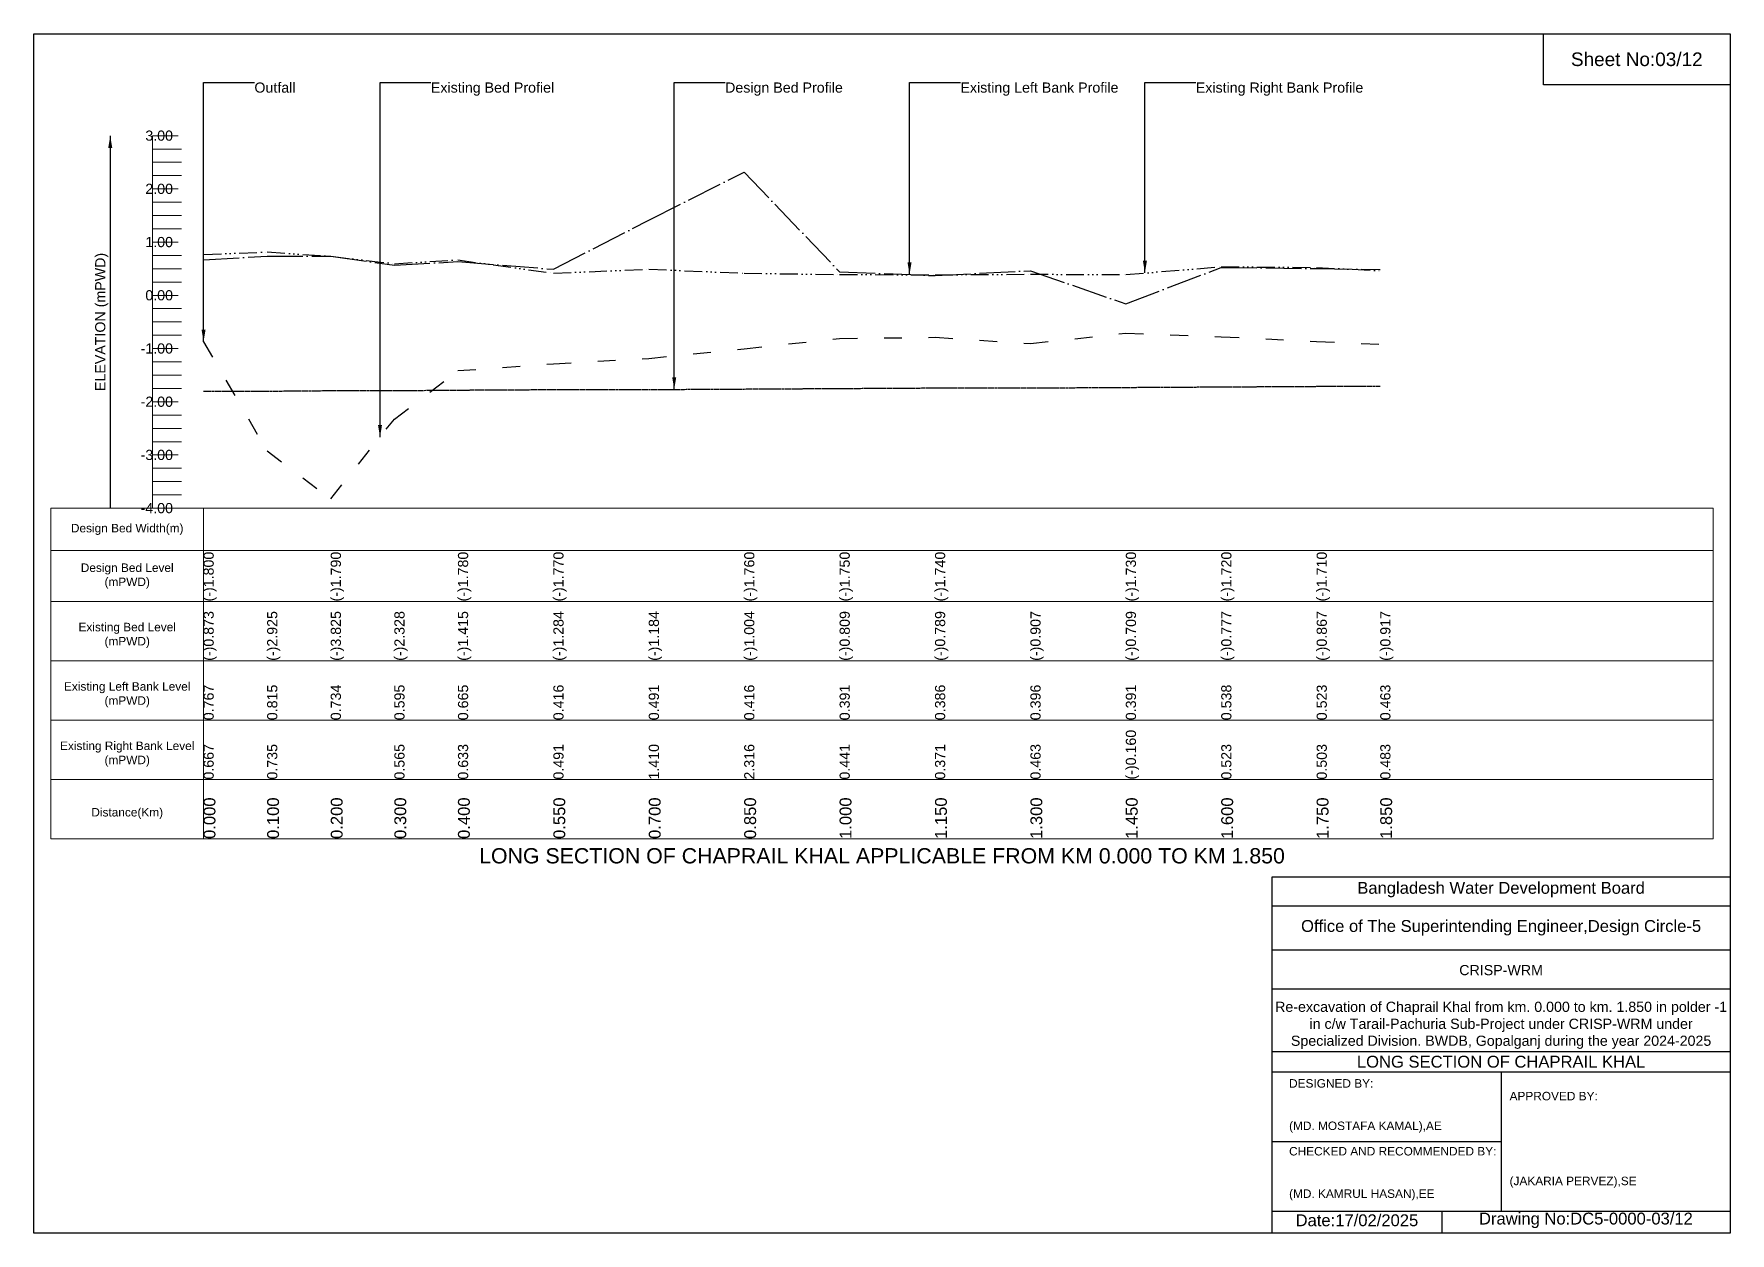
# Model space of a CAD drawing. Header units: inches. Extents: x 91000 to 218000, y -5656 to 0.
# Drawn here: x 120000 to 128000, y -5656 to 0 of the extents above; entities that cross this region are included whole.
import ezdxf

# ---------------------------------------------------------------- set-up
doc = ezdxf.new("R2010")
doc.units = ezdxf.units.IN
doc.header["$LTSCALE"] = 7
doc.header["$MEASUREMENT"] = 0
for name, pattern in [('ACAD_ISO03W100', [30, 12, -18]), ('ACAD_ISO04W100', [30, 24, -3, 0, -3]), ('ACAD_ISO14W100', [24, 12, -3, 0, -3, 0, -3, 0, -3]), ('CENTER', [2, 1.25, -0.25, 0.25, -0.25])]:
    doc.linetypes.add(name, pattern=pattern)
for name, color, linetype, lineweight in [('Design Bed Level Long Section', 7, 'CENTER', 25), ('Existing Bed Level for Long Section', 7, 'ACAD_ISO03W100', 25), ('Existing Left Bank of Long section', 7, 'ACAD_ISO04W100', 25), ('Existing Right Bank of Long Section', 7, 'ACAD_ISO14W100', 25), ('Long Section Border', 7, 'Continuous', 9), ('Long Section Labels', 7, 'Continuous', 9), ('Vscale for Long Section', 7, 'Continuous', 9)]:
    doc.layers.add(name, color=color, linetype=linetype, lineweight=lineweight)
doc.styles.get("Standard").update_dxf_attribs({"font": 'arial.ttf'})
doc.dimstyles.get("Standard").update_dxf_attribs({"dimtxt": 0.18, "dimasz": 0.18, "dimexe": 0.18, "dimexo": 0.0625, "dimgap": 0.09, "dimtad": 0, "dimtih": 1, "dimtoh": 1, "dimdec": 4, "dimzin": 0, "dimdsep": 46, "dimtxsty": 'Standard', "dimcen": 0.09, "dimadec": 0, "dimazin": 0, "dimtfac": 1, "dimtdec": 4, "dimtofl": 0, "dimtmove": 0, "dimatfit": 3, "dimfxl": 1, "dimtolj": 1, "dimtzin": 0, "dimarcsym": 0})

msp = doc.modelspace()

# ---------------------------------------------------------------- texts
at = {"attachment_point": 5}
for s, insert, char_height in [('Sheet No:03/12', (127560, -120), 64), ('Bangladesh Water Development Board', (126920, -4036), 56), ('Office of The Superintending Engineer,Design Circle-5', (126920, -4216), 56)]:
    msp.add_mtext(s, dxfattribs=dict(at, insert=insert, char_height=char_height))
for s, insert, char_height, width, attachment_point in [('CRISP-WRM', (126920, -4416), 48, 2240, 5), ('Re-excavation of Chaprail Khal from km. 0.000 to km. 1.850 in polder -1  in c/w Tarail-Pachuria Sub-Project under CRISP-WRM under Specialized Division. BWDB, Gopalganj during the year 2024-2025', (126920, -4676), 48, 2160, 5), ('LONG SECTION OF CHAPRAIL KHAL', (126920, -4848), 56, 2240, 5), ('DESIGNED BY:^J^J^J(MD. MOSTAFA KAMAL),AE', (125920, -5056), 40, 1120, 4), ('APPROVED BY:^J^J^J^J^J^J(JAKARIA PERVEZ),SE', (126960, -5216), 40, 1120, 4), ('CHECKED AND RECOMMENDED BY:^J^J^J(MD. KAMRUL HASAN),EE', (125920, -5376), 40, 1120, 4), ('Date:17/02/2025', (126240, -5596), 56, 1120, 5), ('Drawing No:DC5-0000-03/12', (127320, -5596), 56, 1760, 5)]:
    msp.add_mtext(s, dxfattribs=dict(insert=insert, char_height=char_height, width=width, attachment_point=attachment_point))
at = {"layer": 'Long Section Border', "attachment_point": 5}
for s, insert, char_height in [('Design Bed Width(m)', (120440, -2337), 40), ('Design Bed Level^J(mPWD)', (120440, -2557), 40), ('Existing Bed Level^J(mPWD)', (120440, -2837), 40), ('Existing Left Bank Level^J(mPWD)', (120440, -3117), 40), ('Existing Right Bank Level^J(mPWD)', (120440, -3397), 40), ('Distance(Km)', (120440, -3677), 40), ('LONG SECTION OF CHAPRAIL KHAL APPLICABLE FROM KM 0.000 TO KM 1.850', (124000, -3877), 72)]:
    msp.add_mtext(s, dxfattribs=dict(at, insert=insert, char_height=char_height))
at = {"layer": 'Long Section Labels', "char_height": 48, "attachment_point": 1}
for s, insert in [('Outfall', (121040, -229)), ('Existing Bed Profiel', (121872.4, -229)), ('Design Bed Profile', (123260, -229)), ('Existing Left Bank Profile', (124369.9, -229)), ('Existing Right Bank Profile', (125480, -229))]:
    msp.add_mtext(s, dxfattribs=dict(at, insert=insert))
at = {"layer": 'Vscale for Long Section', "char_height": 48, "attachment_point": 6}
for s, insert in [('3.00', (120656, -480)), ('2.00', (120656, -731)), ('1.00', (120656, -982)), ('0.00', (120656, -1233)), ('-1.00', (120656, -1484)), ('-2.00', (120656, -1735)), ('-3.00', (120656, -1986)), ('-4.00', (120656, -2237))]:
    msp.add_mtext(s, dxfattribs=dict(at, insert=insert))
at = {"layer": 'Vscale for Long Section', "rotation": 90}
for s, insert, char_height, attachment_point in [('ELEVATION (mPWD)', (120320, -1358.5), 48, 5), ('(-)1.800', (120800, -2677), 48, 1), ('(-)1.800', (120800, -2677), 48, 1), ('(-)1.790', (121400, -2677), 48, 1), ('(-)1.790', (121400, -2677), 48, 1), ('(-)1.780', (122000, -2677), 48, 1), ('(-)1.770', (122450, -2677), 48, 1), ('(-)1.770', (122450, -2677), 48, 1), ('(-)1.760', (123350, -2677), 48, 1), ('(-)1.750', (123800, -2677), 48, 1), ('(-)1.740', (124250, -2677), 48, 1), ('(-)1.740', (124250, -2677), 48, 1), ('(-)1.730', (125150, -2677), 48, 1), ('(-)1.720', (125600, -2677), 48, 1), ('(-)1.710', (126050, -2677), 48, 1), ('(-)1.710', (126050, -2677), 48, 1), ('(-)0.873', (120800, -2957), 48, 1), ('(-)2.925', (121100, -2957), 48, 1), ('(-)3.825', (121400, -2957), 48, 1), ('(-)2.328', (121700, -2957), 48, 1), ('(-)1.415', (122000, -2957), 48, 1), ('(-)1.284', (122450, -2957), 48, 1), ('(-)1.184', (122900, -2957), 48, 1), ('(-)1.004', (123350, -2957), 48, 1), ('(-)0.809', (123800, -2957), 48, 1), ('(-)0.789', (124250, -2957), 48, 1), ('(-)0.907', (124700, -2957), 48, 1), ('(-)0.709', (125150, -2957), 48, 1), ('(-)0.777', (125600, -2957), 48, 1), ('(-)0.867', (126050, -2957), 48, 1), ('(-)0.917', (126350, -2957), 48, 1), ('0.767', (120800, -3237), 48, 1), ('0.815', (121100, -3237), 48, 1), ('0.734', (121400, -3237), 48, 1), ('0.595', (121700, -3237), 48, 1), ('0.665', (122000, -3237), 48, 1), ('0.416', (122450, -3237), 48, 1), ('0.491', (122900, -3237), 48, 1), ('0.416', (123350, -3237), 48, 1), ('0.391', (123800, -3237), 48, 1), ('0.386', (124250, -3237), 48, 1), ('0.396', (124700, -3237), 48, 1), ('0.391', (125150, -3237), 48, 1), ('0.538', (125600, -3237), 48, 1), ('0.523', (126050, -3237), 48, 1), ('0.463', (126350, -3237), 48, 1), ('0.667', (120800, -3517), 48, 1), ('0.735', (121100, -3517), 48, 1), ('0.735', (121100, -3517), 48, 1), ('0.565', (121700, -3517), 48, 1), ('0.633', (122000, -3517), 48, 1), ('0.491', (122450, -3517), 48, 1), ('1.410', (122900, -3517), 48, 1), ('2.316', (123350, -3517), 48, 1), ('0.441', (123800, -3517), 48, 1), ('0.371', (124250, -3517), 48, 1), ('0.463', (124700, -3517), 48, 1), ('(-)0.160', (125150, -3517), 48, 1), ('0.523', (125600, -3517), 48, 1), ('0.503', (126050, -3517), 48, 1), ('0.483', (126350, -3517), 48, 1), ('0.000', (120800, -3797), 56, 1), ('0.100', (121100, -3797), 56, 1), ('0.200', (121400, -3797), 56, 1), ('0.300', (121700, -3797), 56, 1), ('0.400', (122000, -3797), 56, 1), ('0.550', (122450, -3797), 56, 1), ('0.700', (122900, -3797), 56, 1), ('0.850', (123350, -3797), 56, 1), ('1.000', (123800, -3797), 56, 1), ('1.150', (124250, -3797), 56, 1), ('1.300', (124700, -3797), 56, 1), ('1.450', (125150, -3797), 56, 1), ('1.600', (125600, -3797), 56, 1), ('1.750', (126050, -3797), 56, 1), ('1.850', (126350, -3797), 56, 1)]:
    msp.add_mtext(s, dxfattribs=dict(at, insert=insert, char_height=char_height, attachment_point=attachment_point))

# ---------------------------------------------------------------- linework, layer by layer
for points in [[(120000, 0), (128000, 0), (128000, -5656), (120000, -5656)], [(127120, 0), (128000, 0), (128000, -240), (127120, -240)]]:
    msp.add_lwpolyline(points, close=True)
for points in [[(125840, -5656), (125840, -3976), (128000, -3976)], [(125840, -4112), (128000, -4112)], [(125840, -4320), (128000, -4320)], [(125840, -4504), (128000, -4504)], [(125840, -4800), (128000, -4800)], [(125840, -4896), (128000, -4896)], [(126920, -4896), (126920, -5552)], [(125840, -5224), (126920, -5224)], [(125840, -5552), (128000, -5552)], [(126640, -5552), (126640, -5656)]]:
    msp.add_lwpolyline(points)
at = {"layer": 'Design Bed Level Long Section'}
msp.add_lwpolyline([(120800, -1684.8), (121100, -1684.8), (121400, -1682.3), (121700, -1682.3), (122000, -1679.8), (122450, -1677.3), (122900, -1677.3), (123350, -1674.8), (123800, -1672.2), (124250, -1669.7), (124700, -1669.7), (125150, -1667.2), (125600, -1664.7), (126050, -1662.2), (126350, -1662.2)], dxfattribs=at)
at = {"layer": 'Existing Bed Level for Long Section'}
msp.add_lwpolyline([(120800, -1452.1), (121100, -1967.2), (121400, -2193.1), (121700, -1817.3), (122000, -1588.2), (122450, -1555.3), (122900, -1530.2), (123350, -1485), (123800, -1436.1), (124250, -1431), (124700, -1460.7), (125150, -1411), (125600, -1428), (126050, -1450.6), (126350, -1463.2)], dxfattribs=at)
at = {"layer": 'Existing Left Bank of Long section'}
msp.add_lwpolyline([(120800, -1065.6), (121100, -1048.5), (121400, -1048.5), (121700, -1091.2), (122000, -1074.1), (122450, -1109.8), (122900, -879.1), (123350, -651.7), (123800, -1122.3), (124250, -1139.9), (124700, -1116.8), (125150, -1273.2), (125600, -1101.7), (126050, -1106.7), (126350, -1111.8)], dxfattribs=at)
at = {"layer": 'Existing Right Bank of Long Section'}
msp.add_lwpolyline([(120800, -1040.5), (121100, -1028.4), (121400, -1048.8), (121700, -1083.7), (122000, -1066.1), (122450, -1128.6), (122900, -1109.8), (123350, -1128.6), (123800, -1134.9), (124250, -1136.1), (124700, -1133.6), (125150, -1134.9), (125600, -1098), (126050, -1101.7), (126350, -1116.8)], dxfattribs=at)
at = {"layer": 'Long Section Border'}
msp.add_lwpolyline([(120080, -2237), (127920, -2237), (127920, -3797), (120080, -3797)], close=True, dxfattribs=at)
for points in [[(120800, -2237), (120800, -3797)], [(120080, -2437), (127920, -2437)], [(120080, -2677), (127920, -2677)], [(120080, -2957), (127920, -2957)], [(120080, -3237), (127920, -3237)], [(120080, -3517), (127920, -3517)]]:
    msp.add_lwpolyline(points, dxfattribs=at)
at = {"layer": 'Vscale for Long Section'}
for points in [[(120560, -2237), (120560, -1986), (120560, -1735), (120560, -1484), (120560, -1233), (120560, -982), (120560, -731), (120560, -480)], [(120560, -480), (120680, -480)], [(120560, -542.8), (120696, -542.8)], [(120560, -605.5), (120696, -605.5)], [(120560, -668.2), (120696, -668.2)], [(120560, -731), (120680, -731)], [(120560, -793.8), (120696, -793.8)], [(120560, -856.5), (120696, -856.5)], [(120560, -919.2), (120696, -919.2)], [(120560, -982), (120680, -982)], [(120560, -1044.8), (120696, -1044.8)], [(120560, -1107.5), (120696, -1107.5)], [(120560, -1170.2), (120696, -1170.2)], [(120560, -1233), (120680, -1233)], [(120560, -1295.8), (120696, -1295.8)], [(120560, -1358.5), (120696, -1358.5)], [(120560, -1421.2), (120696, -1421.2)], [(120560, -1484), (120680, -1484)], [(120560, -1546.8), (120696, -1546.8)], [(120560, -1609.5), (120696, -1609.5)], [(120560, -1672.2), (120696, -1672.2)], [(120560, -1735), (120680, -1735)], [(120560, -1797.8), (120696, -1797.8)], [(120560, -1860.5), (120696, -1860.5)], [(120560, -1923.2), (120696, -1923.2)], [(120560, -1986), (120680, -1986)], [(120560, -2048.8), (120696, -2048.8)], [(120560, -2111.5), (120696, -2111.5)], [(120560, -2174.2), (120696, -2174.2)], [(120560, -2237), (120680, -2237)]]:
    msp.add_lwpolyline(points, dxfattribs=at)

msp.set_redraw_order([(e.dxf.handle, doc.entitydb.next_handle()) for e in msp.query("TEXT MTEXT ATTDEF DIMENSION ARC_DIMENSION")])  # texts and dimensions are drawn at this point

# ---------------------------------------------------------------- leaders
at = {"layer": 'Long Section Labels', "annotation_type": 0, "has_hookline": 1, "hookline_direction": 0}
for points, text_width in [([(120800, -1452.1), (120800, -229), (121039.9, -229)], 185.8), ([(121632.4, -1902), (121632.4, -229), (121872.3, -229)], 571.4), ([(123020, -1676.6), (123020, -229), (123259.9, -229)], 547.4), ([(124129.9, -1135.2), (124129.9, -229), (124369.9, -229)], 737.4), ([(125240, -1127.5), (125240, -229), (125479.9, -229)], 782)]:
    msp.add_leader(points, dimstyle='Standard', override={"dimasz": 57.6}, dxfattribs=dict(at, text_width=text_width))
at = {"layer": 'Vscale for Long Section'}
msp.add_leader([(120360, -480), (120360, -2237)], dimstyle='Standard', override={"dimasz": 57.6}, dxfattribs=at)

doc.saveas('drawing.dxf')
